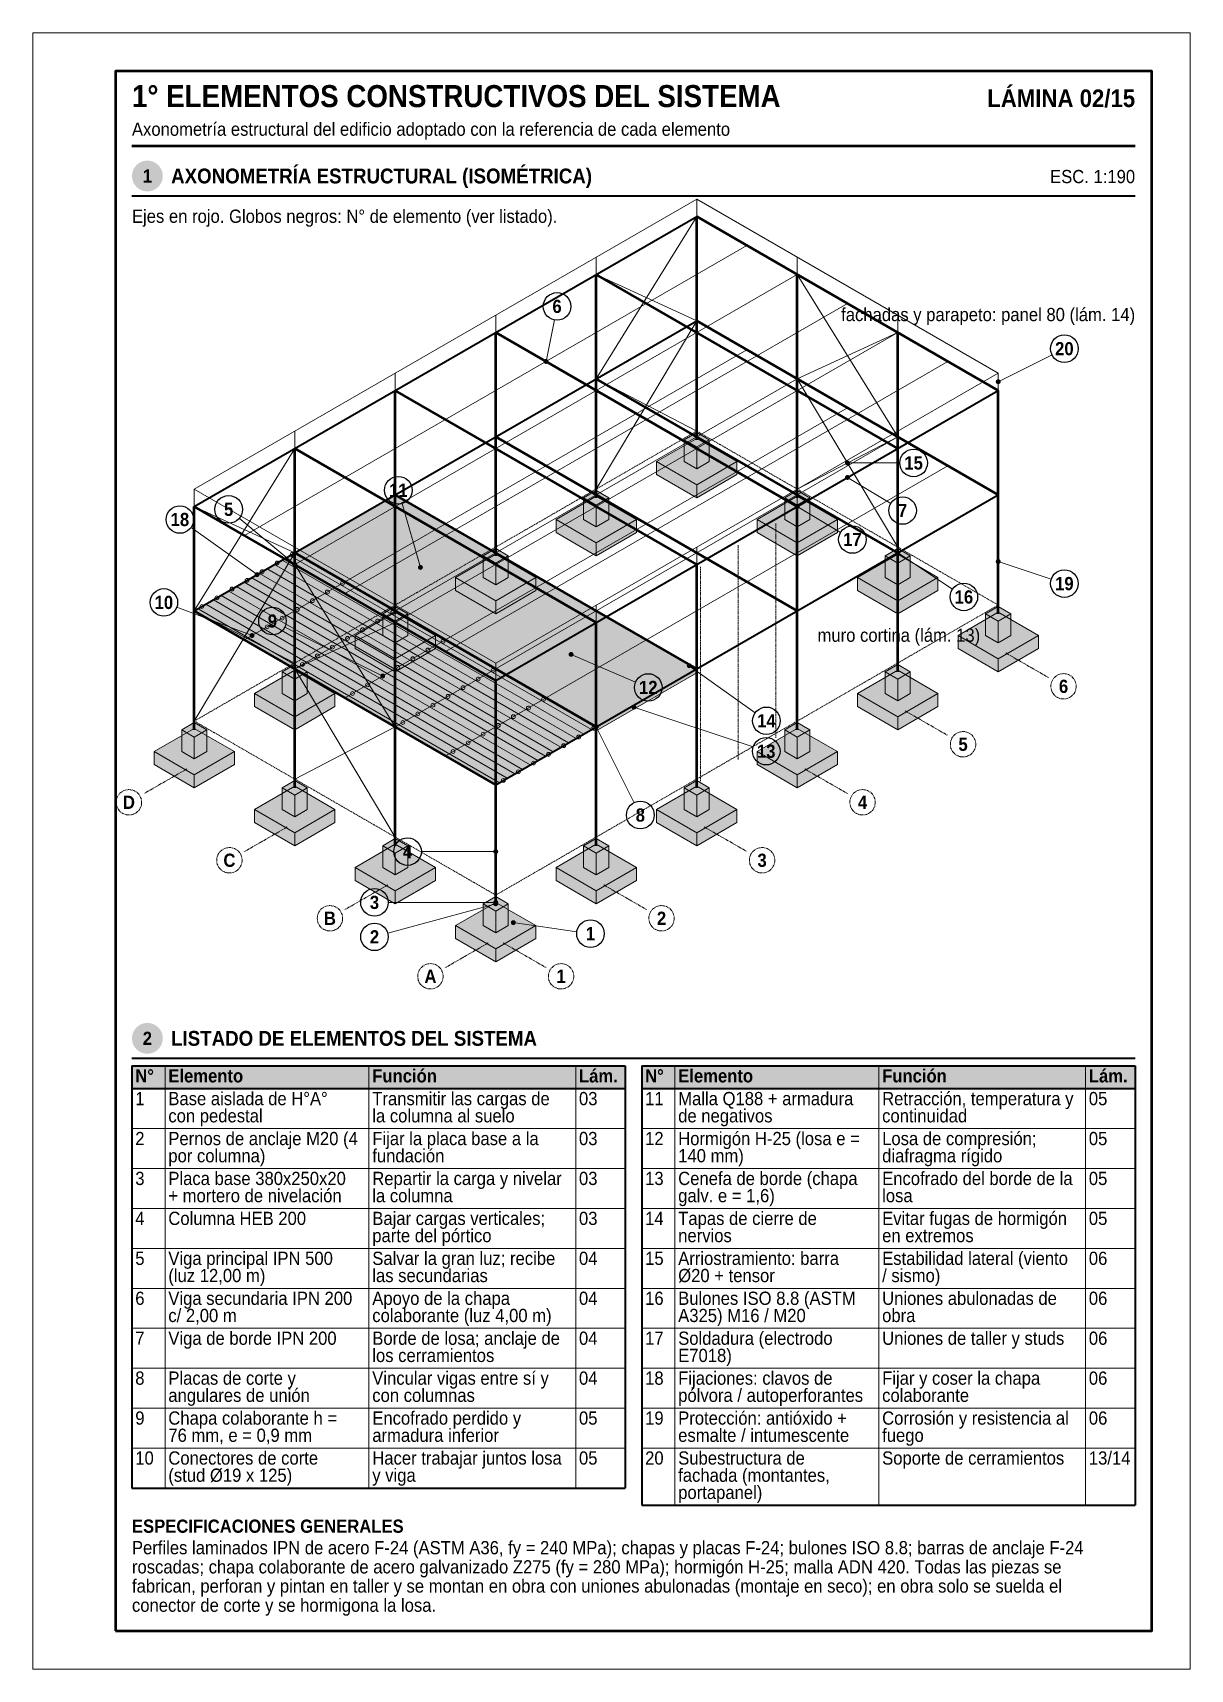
# Model space of a CAD drawing. Header units: millimetres. Extents: x 0 to 210, y 0 to 297.
import ezdxf
from ezdxf.enums import TextEntityAlignment as Align

# ---------------------------------------------------------------- set-up
doc = ezdxf.new("R2010")
doc.units = ezdxf.units.MM
doc.header["$LTSCALE"] = 0.35
doc.linetypes.add('CENTER2', pattern=[2.541, 1.587, -0.318, 0.318, -0.318])
doc.linetypes.add('DASHED2', pattern=[0.762, 0.635, -0.127])
for name, color, linetype in [('0-MARCO', 7, 'Continuous'), ('1-EJES', 1, 'CENTER2'), ('1-OCULTO', 8, 'DASHED2'), ('1-SECCION', 7, 'Continuous'), ('1-VISTA', 7, 'Continuous'), ('2-RAYADO', 8, 'Continuous'), ('3-REFS', 7, 'Continuous'), ('3-TABLAS', 7, 'Continuous'), ('3-TEXTOS', 7, 'Continuous'), ('3-TITULOS', 7, 'Continuous')]:
    doc.layers.add(name, color=color, linetype=linetype)
doc.styles.add('ARIAL', font='arial.ttf')
doc.styles.add('ARIAL-NEGRITA', font='arialbd.ttf')

msp = doc.modelspace()

# ---------------------------------------------------------------- texts
at = {"layer": '1-EJES', "color": 1, "style": 'ARIAL-NEGRITA', "width": 0.9}
for s, p in [('6', (187.01, 178.39)), ('5', (168.78, 167.87)), ('D', (17.45, 157.34)), ('4', (150.55, 157.34)), ('C', (35.68, 146.82)), ('3', (132.32, 146.82)), ('B', (53.92, 136.29)), ('2', (114.08, 136.29)), ('A', (72.15, 125.76)), ('1', (95.85, 125.76))]:
    msp.add_text(s, height=2.4, dxfattribs=at).set_placement(p, align=Align.MIDDLE_CENTER)
at = {"layer": '3-REFS', "style": 'ARIAL-NEGRITA', "width": 0.9}
for s, p in [('6', (95.12, 247.34)), ('20', (187.16, 239.66)), ('15', (159.81, 218.92)), ('11', (66.33, 213.97)), ('5', (35.54, 210.5)), ('7', (157.81, 210.29)), ('18', (26.7, 208.66)), ('17', (148.7, 205.03)), ('19', (187.16, 197.03)), ('10', (23.79, 193.61)), ('16', (168.93, 194.61)), ('9', (43.49, 190.24)), ('12', (111.67, 178.18)), ('14', (133.1, 172.13)), ('13', (133.07, 166.61)), ('8', (110.23, 155.03)), ('4', (68, 148.39)), ('3', (62, 139.18)), ('2', (62, 132.92)), ('1', (101.19, 133.5))]:
    msp.add_text(s, height=2.4, dxfattribs=at).set_placement(p, align=Align.MIDDLE_CENTER)
at = {"layer": '3-TABLAS', "width": 0.9}
for s, style, p in [('N°', 'ARIAL-NEGRITA', (18.6, 106.5)), ('Elemento', 'ARIAL-NEGRITA', (24.6, 106.5)), ('Función', 'ARIAL-NEGRITA', (61.6, 106.5)), ('Lám.', 'ARIAL-NEGRITA', (99.1, 106.5)), ('N°', 'ARIAL-NEGRITA', (111.1, 106.5)), ('Elemento', 'ARIAL-NEGRITA', (117.1, 106.5)), ('Función', 'ARIAL-NEGRITA', (154.1, 106.5)), ('Lám.', 'ARIAL-NEGRITA', (191.6, 106.5)), ('1', 'ARIAL', (18.6, 102.37)), ('Base aislada de H°A°', 'ARIAL', (24.6, 102.37)), ('Transmitir las cargas de', 'ARIAL', (61.6, 102.37)), ('03', 'ARIAL', (99.1, 102.37)), ('11', 'ARIAL', (111.1, 102.37)), ('Malla Q188 + armadura', 'ARIAL', (117.1, 102.37)), ('Retracción, temperatura y', 'ARIAL', (154.1, 102.37)), ('05', 'ARIAL', (191.6, 102.37)), ('con pedestal', 'ARIAL', (24.6, 99.25)), ('la columna al suelo', 'ARIAL', (61.6, 99.25)), ('de negativos', 'ARIAL', (117.1, 99.25)), ('continuidad', 'ARIAL', (154.1, 99.25)), ('2', 'ARIAL', (18.6, 95.12)), ('Pernos de anclaje M20 (4', 'ARIAL', (24.6, 95.12)), ('Fijar la placa base a la', 'ARIAL', (61.6, 95.12)), ('03', 'ARIAL', (99.1, 95.12)), ('12', 'ARIAL', (111.1, 95.12)), ('Hormigón H-25 (losa e =', 'ARIAL', (117.1, 95.12)), ('Losa de compresión;', 'ARIAL', (154.1, 95.12)), ('05', 'ARIAL', (191.6, 95.12)), ('por columna)', 'ARIAL', (24.6, 92)), ('fundación', 'ARIAL', (61.6, 92)), ('140 mm)', 'ARIAL', (117.1, 92)), ('diafragma rígido', 'ARIAL', (154.1, 92)), ('3', 'ARIAL', (18.6, 87.88)), ('Placa base 380x250x20', 'ARIAL', (24.6, 87.88)), ('Repartir la carga y nivelar', 'ARIAL', (61.6, 87.88)), ('03', 'ARIAL', (99.1, 87.88)), ('13', 'ARIAL', (111.1, 87.88)), ('Cenefa de borde (chapa', 'ARIAL', (117.1, 87.88)), ('Encofrado del borde de la', 'ARIAL', (154.1, 87.88)), ('05', 'ARIAL', (191.6, 87.88)), ('+ mortero de nivelación', 'ARIAL', (24.6, 84.76)), ('la columna', 'ARIAL', (61.6, 84.76)), ('galv. e = 1,6)', 'ARIAL', (117.1, 84.76)), ('losa', 'ARIAL', (154.1, 84.76)), ('Evitar fugas de hormigón', 'ARIAL', (154.1, 80.63)), ('4', 'ARIAL', (18.6, 80.63)), ('Columna HEB 200', 'ARIAL', (24.6, 80.63)), ('Bajar cargas verticales;', 'ARIAL', (61.6, 80.63)), ('03', 'ARIAL', (99.1, 80.63)), ('14', 'ARIAL', (111.1, 80.63)), ('Tapas de cierre de', 'ARIAL', (117.1, 80.63)), ('05', 'ARIAL', (191.6, 80.63)), ('parte del pórtico', 'ARIAL', (61.6, 77.51)), ('nervios', 'ARIAL', (117.1, 77.51)), ('en extremos', 'ARIAL', (154.1, 77.51)), ('5', 'ARIAL', (18.6, 73.38)), ('Viga principal IPN 500', 'ARIAL', (24.6, 73.38)), ('Salvar la gran luz; recibe', 'ARIAL', (61.6, 73.38)), ('04', 'ARIAL', (99.1, 73.38)), ('15', 'ARIAL', (111.1, 73.38)), ('Arriostramiento: barra', 'ARIAL', (117.1, 73.38)), ('Estabilidad lateral (viento', 'ARIAL', (154.1, 73.38)), ('06', 'ARIAL', (191.6, 73.38)), ('(luz 12,00 m)', 'ARIAL', (24.6, 70.26)), ('las secundarias', 'ARIAL', (61.6, 70.26)), ('Ø20 + tensor', 'ARIAL', (117.1, 70.26)), ('/ sismo)', 'ARIAL', (154.1, 70.26)), ('6', 'ARIAL', (18.6, 66.13)), ('Viga secundaria IPN 200', 'ARIAL', (24.6, 66.13)), ('Apoyo de la chapa', 'ARIAL', (61.6, 66.13)), ('04', 'ARIAL', (99.1, 66.13)), ('16', 'ARIAL', (111.1, 66.13)), ('Bulones ISO 8.8 (ASTM', 'ARIAL', (117.1, 66.13)), ('Uniones abulonadas de', 'ARIAL', (154.1, 66.13)), ('06', 'ARIAL', (191.6, 66.13)), ('c/ 2,00 m', 'ARIAL', (24.6, 63.01)), ('colaborante (luz 4,00 m)', 'ARIAL', (61.6, 63.01)), ('A325) M16 / M20', 'ARIAL', (117.1, 63.01)), ('obra', 'ARIAL', (154.1, 63.01)), ('7', 'ARIAL', (18.6, 58.88)), ('Viga de borde IPN 200', 'ARIAL', (24.6, 58.88)), ('Borde de losa; anclaje de', 'ARIAL', (61.6, 58.88)), ('04', 'ARIAL', (99.1, 58.88)), ('17', 'ARIAL', (111.1, 58.88)), ('Soldadura (electrodo', 'ARIAL', (117.1, 58.88)), ('Uniones de taller y studs', 'ARIAL', (154.1, 58.88)), ('06', 'ARIAL', (191.6, 58.88)), ('los cerramientos', 'ARIAL', (61.6, 55.76)), ('E7018)', 'ARIAL', (117.1, 55.76)), ('8', 'ARIAL', (18.6, 51.64)), ('Placas de corte y', 'ARIAL', (24.6, 51.64)), ('Vincular vigas entre sí y', 'ARIAL', (61.6, 51.64)), ('04', 'ARIAL', (99.1, 51.64)), ('18', 'ARIAL', (111.1, 51.64)), ('Fijaciones: clavos de', 'ARIAL', (117.1, 51.64)), ('Fijar y coser la chapa', 'ARIAL', (154.1, 51.64)), ('06', 'ARIAL', (191.6, 51.64)), ('angulares de unión', 'ARIAL', (24.6, 48.52)), ('con columnas', 'ARIAL', (61.6, 48.52)), ('pólvora / autoperforantes', 'ARIAL', (117.1, 48.52)), ('colaborante', 'ARIAL', (154.1, 48.52)), ('9', 'ARIAL', (18.6, 44.39)), ('Chapa colaborante h =', 'ARIAL', (24.6, 44.39)), ('Encofrado perdido y', 'ARIAL', (61.6, 44.39)), ('05', 'ARIAL', (99.1, 44.39)), ('19', 'ARIAL', (111.1, 44.39)), ('Protección: antióxido +', 'ARIAL', (117.1, 44.39)), ('Corrosión y resistencia al', 'ARIAL', (154.1, 44.39)), ('06', 'ARIAL', (191.6, 44.39)), ('76 mm, e = 0,9 mm', 'ARIAL', (24.6, 41.27)), ('armadura inferior', 'ARIAL', (61.6, 41.27)), ('esmalte / intumescente', 'ARIAL', (117.1, 41.27)), ('fuego', 'ARIAL', (154.1, 41.27)), ('10', 'ARIAL', (18.6, 37.14)), ('Conectores de corte', 'ARIAL', (24.6, 37.14)), ('Hacer trabajar juntos losa', 'ARIAL', (61.6, 37.14)), ('05', 'ARIAL', (99.1, 37.14)), ('20', 'ARIAL', (111.1, 37.14)), ('Subestructura de', 'ARIAL', (117.1, 37.14)), ('Soporte de cerramientos', 'ARIAL', (154.1, 37.14)), ('13/14', 'ARIAL', (191.6, 37.14)), ('(stud Ø19 x 125)', 'ARIAL', (24.6, 34.02)), ('y viga', 'ARIAL', (61.6, 34.02)), ('fachada (montantes,', 'ARIAL', (117.1, 34.02)), ('portapanel)', 'ARIAL', (117.1, 30.9))]:
    msp.add_text(s, height=2.4, dxfattribs=dict(at, style=style)).set_placement(p)
at = {"layer": '3-TEXTOS', "width": 0.9}
for s, style, p in [('Ejes en rojo. Globos negros: N° de elemento (ver listado).', 'ARIAL', (18, 262.5)), ('muro cortina (lám. 13)', 'ARIAL', (142.38, 186.47)), ('ESPECIFICACIONES GENERALES', 'ARIAL-NEGRITA', (18, 24.77)), ('Perfiles laminados IPN de acero F-24 (ASTM A36, fy = 240 MPa); chapas y placas F-24; bulones ISO 8.8; barras de anclaje F-24', 'ARIAL', (18, 20.87)), ('roscadas; chapa colaborante de acero galvanizado Z275 (fy = 280 MPa); hormigón H-25; malla ADN 420. Todas las piezas se', 'ARIAL', (18, 17.39)), ('fabrican, perforan y pintan en taller y se montan en obra con uniones abulonadas (montaje en seco); en obra solo se suelda el', 'ARIAL', (18, 13.91)), ('conector de corte y se hormigona la losa.', 'ARIAL', (18, 10.43))]:
    msp.add_text(s, height=2.4, dxfattribs=dict(at, style=style)).set_placement(p)
at = {"layer": '3-TEXTOS', "style": 'ARIAL', "width": 0.9}
msp.add_text('fachadas y parapeto: panel 80 (lám. 14)', height=2.4, dxfattribs=at).set_placement((200, 244.66), align=Align.RIGHT)
at = {"layer": '3-TITULOS', "width": 0.9}
for s, height, style, p in [('1° ELEMENTOS CONSTRUCTIVOS DEL SISTEMA', 4, 'ARIAL-NEGRITA', (18, 283.5)), ('Axonometría estructural del edificio adoptado con la referencia de cada elemento', 2.4, 'ARIAL', (18, 278.3))]:
    msp.add_text(s, height=height, dxfattribs=dict(at, style=style)).set_placement(p)
at = {"layer": '3-TITULOS', "style": 'ARIAL-NEGRITA', "width": 0.9}
msp.add_text('LÁMINA 02/15', height=3.2, dxfattribs=at).set_placement((200, 283.5), align=Align.RIGHT)
at = {"layer": '3-TITULOS', "true_color": 0xffffff, "style": 'ARIAL-NEGRITA', "width": 0.9}
for s, p in [('1', (20.8, 271)), ('2', (20.8, 114.5))]:
    msp.add_text(s, height=2.4, dxfattribs=at).set_placement(p, align=Align.MIDDLE_CENTER)
at = {"layer": '3-TITULOS', "style": 'ARIAL-NEGRITA', "width": 0.9}
for s, p in [('AXONOMETRÍA ESTRUCTURAL (ISOMÉTRICA)', (25.1, 271)), ('LISTADO DE ELEMENTOS DEL SISTEMA', (25.1, 114.5))]:
    msp.add_text(s, height=2.7, dxfattribs=at).set_placement(p, align=Align.MIDDLE_LEFT)
at = {"layer": '3-TITULOS', "style": 'ARIAL', "width": 0.9}
msp.add_text('ESC. 1:190', height=2.4, dxfattribs=at).set_placement((200, 270.9), align=Align.MIDDLE_RIGHT)

# ---------------------------------------------------------------- hatches: boundary and pattern name
at = {"layer": '2-RAYADO', "true_color": 0xfafafa}
h = msp.add_hatch(color=8, dxfattribs=at)
h.dxf.hatch_style = 1
h.paths.add_polyline_path([(120.46, 214.97), (127.76, 219.18), (120.46, 223.39), (113.17, 219.18)])
h = msp.add_hatch(color=8, dxfattribs=at)
h.dxf.hatch_style = 1
h.paths.add_polyline_path([(120.46, 221.82), (122.74, 223.13), (120.46, 224.45), (118.19, 223.13)])
at = {"layer": '2-RAYADO', "true_color": 0xc8c8c8}
h = msp.add_hatch(color=8, dxfattribs=at)
h.dxf.hatch_style = 1
h.paths.add_polyline_path([(120.46, 217.87), (118.19, 219.18), (118.19, 223.13), (120.46, 221.82)])
at = {"layer": '2-RAYADO', "true_color": 0xe1e1e1}
h = msp.add_hatch(color=8, dxfattribs=at)
h.dxf.hatch_style = 1
h.paths.add_polyline_path([(120.46, 217.87), (122.74, 219.18), (122.74, 223.13), (120.46, 221.82)])
at = {"layer": '2-RAYADO', "true_color": 0xc8c8c8}
h = msp.add_hatch(color=8, dxfattribs=at)
h.dxf.hatch_style = 1
h.paths.add_polyline_path([(120.46, 212.61), (113.17, 216.82), (113.17, 219.18), (120.46, 214.97)])
at = {"layer": '2-RAYADO', "true_color": 0xe1e1e1}
h = msp.add_hatch(color=8, dxfattribs=at)
h.dxf.hatch_style = 1
h.paths.add_polyline_path([(120.46, 212.61), (127.76, 216.82), (127.76, 219.18), (120.46, 214.97)])
at = {"layer": '2-RAYADO', "true_color": 0xfafafa}
h = msp.add_hatch(color=8, dxfattribs=at)
h.dxf.hatch_style = 1
h.paths.add_polyline_path([(102.23, 211.29), (104.51, 212.61), (102.23, 213.92), (99.95, 212.61)])
h = msp.add_hatch(color=8, dxfattribs=at)
h.dxf.hatch_style = 1
h.paths.add_polyline_path([(138.7, 211.29), (140.98, 212.61), (138.7, 213.92), (136.42, 212.61)])
at = {"layer": '2-RAYADO', "true_color": 0xcdcdcd}
h = msp.add_hatch(color=8, dxfattribs=at)
h.dxf.hatch_style = 1
h.paths.add_polyline_path([(102.23, 171.03), (120.46, 181.55), (65.77, 213.13), (47.54, 202.61)])
at = {"layer": '2-RAYADO', "true_color": 0xfafafa}
h = msp.add_hatch(color=8, dxfattribs=at)
h.dxf.hatch_style = 1
h.paths.add_polyline_path([(102.23, 204.45), (109.52, 208.66), (102.23, 212.87), (94.94, 208.66)])
at = {"layer": '2-RAYADO', "true_color": 0xc8c8c8}
h = msp.add_hatch(color=8, dxfattribs=at)
h.dxf.hatch_style = 1
h.paths.add_polyline_path([(102.23, 207.34), (99.95, 208.66), (99.95, 212.61), (102.23, 211.29)])
at = {"layer": '2-RAYADO', "true_color": 0xe1e1e1}
h = msp.add_hatch(color=8, dxfattribs=at)
h.dxf.hatch_style = 1
h.paths.add_polyline_path([(102.23, 207.34), (104.51, 208.66), (104.51, 212.61), (102.23, 211.29)])
at = {"layer": '2-RAYADO', "true_color": 0xfafafa}
h = msp.add_hatch(color=8, dxfattribs=at)
h.dxf.hatch_style = 1
h.paths.add_polyline_path([(138.7, 204.45), (145.99, 208.66), (138.7, 212.87), (131.4, 208.66)])
at = {"layer": '2-RAYADO', "true_color": 0xc8c8c8}
h = msp.add_hatch(color=8, dxfattribs=at)
h.dxf.hatch_style = 1
h.paths.add_polyline_path([(138.7, 207.34), (136.42, 208.66), (136.42, 212.61), (138.7, 211.29)])
at = {"layer": '2-RAYADO', "true_color": 0xe1e1e1}
h = msp.add_hatch(color=8, dxfattribs=at)
h.dxf.hatch_style = 1
h.paths.add_polyline_path([(138.7, 207.34), (140.98, 208.66), (140.98, 212.61), (138.7, 211.29)])
at = {"layer": '2-RAYADO', "true_color": 0xc8c8c8}
h = msp.add_hatch(color=8, dxfattribs=at)
h.dxf.hatch_style = 1
h.paths.add_polyline_path([(102.23, 202.08), (94.94, 206.29), (94.94, 208.66), (102.23, 204.45)])
at = {"layer": '2-RAYADO', "true_color": 0xe1e1e1}
h = msp.add_hatch(color=8, dxfattribs=at)
h.dxf.hatch_style = 1
h.paths.add_polyline_path([(102.23, 202.08), (109.52, 206.29), (109.52, 208.66), (102.23, 204.45)])
at = {"layer": '2-RAYADO', "true_color": 0xc8c8c8}
h = msp.add_hatch(color=8, dxfattribs=at)
h.dxf.hatch_style = 1
h.paths.add_polyline_path([(138.7, 202.08), (131.4, 206.29), (131.4, 208.66), (138.7, 204.45)])
at = {"layer": '2-RAYADO', "true_color": 0xe1e1e1}
h = msp.add_hatch(color=8, dxfattribs=at)
h.dxf.hatch_style = 1
h.paths.add_polyline_path([(138.7, 202.08), (145.99, 206.29), (145.99, 208.66), (138.7, 204.45)])
at = {"layer": '2-RAYADO', "true_color": 0xf2f2f2}
h = msp.add_hatch(color=8, dxfattribs=at)
h.dxf.hatch_style = 1
h.paths.add_polyline_path([(84, 160.5), (102.23, 171.03), (47.54, 202.61), (29.3, 192.08)])
at = {"layer": '2-RAYADO', "true_color": 0xfafafa}
h = msp.add_hatch(color=8, dxfattribs=at)
h.dxf.hatch_style = 1
h.paths.add_polyline_path([(84, 193.92), (91.29, 198.13), (84, 202.34), (76.71, 198.13)])
h = msp.add_hatch(color=8, dxfattribs=at)
h.dxf.hatch_style = 1
h.paths.add_polyline_path([(84, 200.76), (86.28, 202.08), (84, 203.39), (81.72, 202.08)])
at = {"layer": '2-RAYADO', "true_color": 0xc8c8c8}
h = msp.add_hatch(color=8, dxfattribs=at)
h.dxf.hatch_style = 1
h.paths.add_polyline_path([(84, 196.82), (81.72, 198.13), (81.72, 202.08), (84, 200.76)])
at = {"layer": '2-RAYADO', "true_color": 0xe1e1e1}
h = msp.add_hatch(color=8, dxfattribs=at)
h.dxf.hatch_style = 1
h.paths.add_polyline_path([(84, 196.82), (86.28, 198.13), (86.28, 202.08), (84, 200.76)])
at = {"layer": '2-RAYADO', "true_color": 0xfafafa}
h = msp.add_hatch(color=8, dxfattribs=at)
h.dxf.hatch_style = 1
h.paths.add_polyline_path([(156.93, 193.92), (164.22, 198.13), (156.93, 202.34), (149.64, 198.13)])
h = msp.add_hatch(color=8, dxfattribs=at)
h.dxf.hatch_style = 1
h.paths.add_polyline_path([(156.93, 200.76), (159.21, 202.08), (156.93, 203.39), (154.65, 202.08)])
at = {"layer": '2-RAYADO', "true_color": 0xc8c8c8}
h = msp.add_hatch(color=8, dxfattribs=at)
h.dxf.hatch_style = 1
h.paths.add_polyline_path([(156.93, 196.82), (154.65, 198.13), (154.65, 202.08), (156.93, 200.76)])
at = {"layer": '2-RAYADO', "true_color": 0xe1e1e1}
h = msp.add_hatch(color=8, dxfattribs=at)
h.dxf.hatch_style = 1
h.paths.add_polyline_path([(156.93, 196.82), (159.21, 198.13), (159.21, 202.08), (156.93, 200.76)])
at = {"layer": '2-RAYADO', "true_color": 0xc8c8c8}
h = msp.add_hatch(color=8, dxfattribs=at)
h.dxf.hatch_style = 1
h.paths.add_polyline_path([(84, 191.55), (76.71, 195.76), (76.71, 198.13), (84, 193.92)])
at = {"layer": '2-RAYADO', "true_color": 0xe1e1e1}
h = msp.add_hatch(color=8, dxfattribs=at)
h.dxf.hatch_style = 1
h.paths.add_polyline_path([(84, 191.55), (91.29, 195.76), (91.29, 198.13), (84, 193.92)])
at = {"layer": '2-RAYADO', "true_color": 0xc8c8c8}
h = msp.add_hatch(color=8, dxfattribs=at)
h.dxf.hatch_style = 1
h.paths.add_polyline_path([(156.93, 191.55), (149.64, 195.76), (149.64, 198.13), (156.93, 193.92)])
at = {"layer": '2-RAYADO', "true_color": 0xe1e1e1}
h = msp.add_hatch(color=8, dxfattribs=at)
h.dxf.hatch_style = 1
h.paths.add_polyline_path([(156.93, 191.55), (164.22, 195.76), (164.22, 198.13), (156.93, 193.92)])
at = {"layer": '2-RAYADO', "true_color": 0xfafafa}
h = msp.add_hatch(color=8, dxfattribs=at)
h.dxf.hatch_style = 1
h.paths.add_polyline_path([(65.77, 183.39), (73.06, 187.61), (65.77, 191.82), (58.48, 187.61)])
h = msp.add_hatch(color=8, dxfattribs=at)
h.dxf.hatch_style = 1
h.paths.add_polyline_path([(65.77, 190.24), (68.05, 191.55), (65.77, 192.87), (63.49, 191.55)])
at = {"layer": '2-RAYADO', "true_color": 0xc8c8c8}
h = msp.add_hatch(color=8, dxfattribs=at)
h.dxf.hatch_style = 1
h.paths.add_polyline_path([(65.77, 186.29), (63.49, 187.61), (63.49, 191.55), (65.77, 190.24)])
at = {"layer": '2-RAYADO', "true_color": 0xe1e1e1}
h = msp.add_hatch(color=8, dxfattribs=at)
h.dxf.hatch_style = 1
h.paths.add_polyline_path([(65.77, 186.29), (68.05, 187.61), (68.05, 191.55), (65.77, 190.24)])
at = {"layer": '2-RAYADO', "true_color": 0xfafafa}
h = msp.add_hatch(color=8, dxfattribs=at)
h.dxf.hatch_style = 1
h.paths.add_polyline_path([(175.16, 183.39), (182.45, 187.61), (175.16, 191.82), (167.87, 187.61)])
h = msp.add_hatch(color=8, dxfattribs=at)
h.dxf.hatch_style = 1
h.paths.add_polyline_path([(175.16, 190.24), (177.44, 191.55), (175.16, 192.87), (172.88, 191.55)])
at = {"layer": '2-RAYADO', "true_color": 0xc8c8c8}
h = msp.add_hatch(color=8, dxfattribs=at)
h.dxf.hatch_style = 1
h.paths.add_polyline_path([(175.16, 186.29), (172.88, 187.61), (172.88, 191.55), (175.16, 190.24)])
at = {"layer": '2-RAYADO', "true_color": 0xe1e1e1}
h = msp.add_hatch(color=8, dxfattribs=at)
h.dxf.hatch_style = 1
h.paths.add_polyline_path([(175.16, 186.29), (177.44, 187.61), (177.44, 191.55), (175.16, 190.24)])
at = {"layer": '2-RAYADO', "true_color": 0xc8c8c8}
h = msp.add_hatch(color=8, dxfattribs=at)
h.dxf.hatch_style = 1
h.paths.add_polyline_path([(65.77, 181.03), (58.48, 185.24), (58.48, 187.61), (65.77, 183.39)])
at = {"layer": '2-RAYADO', "true_color": 0xe1e1e1}
h = msp.add_hatch(color=8, dxfattribs=at)
h.dxf.hatch_style = 1
h.paths.add_polyline_path([(65.77, 181.03), (73.06, 185.24), (73.06, 187.61), (65.77, 183.39)])
at = {"layer": '2-RAYADO', "true_color": 0xc8c8c8}
h = msp.add_hatch(color=8, dxfattribs=at)
h.dxf.hatch_style = 1
h.paths.add_polyline_path([(175.16, 181.03), (167.87, 185.24), (167.87, 187.61), (175.16, 183.39)])
at = {"layer": '2-RAYADO', "true_color": 0xe1e1e1}
h = msp.add_hatch(color=8, dxfattribs=at)
h.dxf.hatch_style = 1
h.paths.add_polyline_path([(175.16, 181.03), (182.45, 185.24), (182.45, 187.61), (175.16, 183.39)])
at = {"layer": '2-RAYADO', "true_color": 0xfafafa}
h = msp.add_hatch(color=8, dxfattribs=at)
h.dxf.hatch_style = 1
h.paths.add_polyline_path([(47.54, 172.87), (54.83, 177.08), (47.54, 181.29), (40.24, 177.08)])
h = msp.add_hatch(color=8, dxfattribs=at)
h.dxf.hatch_style = 1
h.paths.add_polyline_path([(47.54, 179.71), (49.81, 181.03), (47.54, 182.34), (45.26, 181.03)])
at = {"layer": '2-RAYADO', "true_color": 0x969696}
h = msp.add_hatch(color=8, dxfattribs=at)
h.dxf.hatch_style = 1
h.paths.add_polyline_path([(102.23, 170.29), (120.46, 180.82), (120.46, 181.55), (102.23, 171.03)])
at = {"layer": '2-RAYADO', "true_color": 0xfafafa}
h = msp.add_hatch(color=8, dxfattribs=at)
h.dxf.hatch_style = 1
h.paths.add_polyline_path([(156.93, 172.87), (164.22, 177.08), (156.93, 181.29), (149.64, 177.08)])
h = msp.add_hatch(color=8, dxfattribs=at)
h.dxf.hatch_style = 1
h.paths.add_polyline_path([(156.93, 179.71), (159.21, 181.03), (156.93, 182.34), (154.65, 181.03)])
at = {"layer": '2-RAYADO', "true_color": 0xc8c8c8}
h = msp.add_hatch(color=8, dxfattribs=at)
h.dxf.hatch_style = 1
h.paths.add_polyline_path([(47.54, 175.76), (45.26, 177.08), (45.26, 181.03), (47.54, 179.71)])
at = {"layer": '2-RAYADO', "true_color": 0xe1e1e1}
h = msp.add_hatch(color=8, dxfattribs=at)
h.dxf.hatch_style = 1
h.paths.add_polyline_path([(47.54, 175.76), (49.81, 177.08), (49.81, 181.03), (47.54, 179.71)])
at = {"layer": '2-RAYADO', "true_color": 0xc8c8c8}
h = msp.add_hatch(color=8, dxfattribs=at)
h.dxf.hatch_style = 1
h.paths.add_polyline_path([(156.93, 175.76), (154.65, 177.08), (154.65, 181.03), (156.93, 179.71)])
at = {"layer": '2-RAYADO', "true_color": 0xe1e1e1}
h = msp.add_hatch(color=8, dxfattribs=at)
h.dxf.hatch_style = 1
h.paths.add_polyline_path([(156.93, 175.76), (159.21, 177.08), (159.21, 181.03), (156.93, 179.71)])
at = {"layer": '2-RAYADO', "true_color": 0xc8c8c8}
h = msp.add_hatch(color=8, dxfattribs=at)
h.dxf.hatch_style = 1
h.paths.add_polyline_path([(47.54, 170.5), (40.24, 174.71), (40.24, 177.08), (47.54, 172.87)])
at = {"layer": '2-RAYADO', "true_color": 0xe1e1e1}
h = msp.add_hatch(color=8, dxfattribs=at)
h.dxf.hatch_style = 1
h.paths.add_polyline_path([(47.54, 170.5), (54.83, 174.71), (54.83, 177.08), (47.54, 172.87)])
at = {"layer": '2-RAYADO', "true_color": 0xc8c8c8}
h = msp.add_hatch(color=8, dxfattribs=at)
h.dxf.hatch_style = 1
h.paths.add_polyline_path([(156.93, 170.5), (149.64, 174.71), (149.64, 177.08), (156.93, 172.87)])
at = {"layer": '2-RAYADO', "true_color": 0xe1e1e1}
h = msp.add_hatch(color=8, dxfattribs=at)
h.dxf.hatch_style = 1
h.paths.add_polyline_path([(156.93, 170.5), (164.22, 174.71), (164.22, 177.08), (156.93, 172.87)])
at = {"layer": '2-RAYADO', "true_color": 0xfafafa}
h = msp.add_hatch(color=8, dxfattribs=at)
h.dxf.hatch_style = 1
h.paths.add_polyline_path([(29.3, 162.34), (36.6, 166.55), (29.3, 170.76), (22.01, 166.55)])
h = msp.add_hatch(color=8, dxfattribs=at)
h.dxf.hatch_style = 1
h.paths.add_polyline_path([(29.3, 169.18), (31.58, 170.5), (29.3, 171.82), (27.02, 170.5)])
at = {"layer": '2-RAYADO', "true_color": 0xc8c8c8}
h = msp.add_hatch(color=8, dxfattribs=at)
h.dxf.hatch_style = 1
h.paths.add_polyline_path([(29.3, 165.24), (27.02, 166.55), (27.02, 170.5), (29.3, 169.18)])
at = {"layer": '2-RAYADO', "true_color": 0xe1e1e1}
h = msp.add_hatch(color=8, dxfattribs=at)
h.dxf.hatch_style = 1
h.paths.add_polyline_path([(29.3, 165.24), (31.58, 166.55), (31.58, 170.5), (29.3, 169.18)])
at = {"layer": '2-RAYADO', "true_color": 0xfafafa}
h = msp.add_hatch(color=8, dxfattribs=at)
h.dxf.hatch_style = 1
h.paths.add_polyline_path([(138.7, 162.34), (145.99, 166.55), (138.7, 170.76), (131.4, 166.55)])
h = msp.add_hatch(color=8, dxfattribs=at)
h.dxf.hatch_style = 1
h.paths.add_polyline_path([(138.7, 169.18), (140.98, 170.5), (138.7, 171.82), (136.42, 170.5)])
at = {"layer": '2-RAYADO', "true_color": 0xc8c8c8}
h = msp.add_hatch(color=8, dxfattribs=at)
h.dxf.hatch_style = 1
h.paths.add_polyline_path([(138.7, 165.24), (136.42, 166.55), (136.42, 170.5), (138.7, 169.18)])
at = {"layer": '2-RAYADO', "true_color": 0xe1e1e1}
h = msp.add_hatch(color=8, dxfattribs=at)
h.dxf.hatch_style = 1
h.paths.add_polyline_path([(138.7, 165.24), (140.98, 166.55), (140.98, 170.5), (138.7, 169.18)])
at = {"layer": '2-RAYADO', "true_color": 0xc8c8c8}
h = msp.add_hatch(color=8, dxfattribs=at)
h.dxf.hatch_style = 1
h.paths.add_polyline_path([(29.3, 159.97), (22.01, 164.18), (22.01, 166.55), (29.3, 162.34)])
at = {"layer": '2-RAYADO', "true_color": 0xe1e1e1}
h = msp.add_hatch(color=8, dxfattribs=at)
h.dxf.hatch_style = 1
h.paths.add_polyline_path([(29.3, 159.97), (36.6, 164.18), (36.6, 166.55), (29.3, 162.34)])
at = {"layer": '2-RAYADO', "true_color": 0xc8c8c8}
h = msp.add_hatch(color=8, dxfattribs=at)
h.dxf.hatch_style = 1
h.paths.add_polyline_path([(138.7, 159.97), (131.4, 164.18), (131.4, 166.55), (138.7, 162.34)])
at = {"layer": '2-RAYADO', "true_color": 0xe1e1e1}
h = msp.add_hatch(color=8, dxfattribs=at)
h.dxf.hatch_style = 1
h.paths.add_polyline_path([(138.7, 159.97), (145.99, 164.18), (145.99, 166.55), (138.7, 162.34)])
at = {"layer": '2-RAYADO', "true_color": 0xfafafa}
h = msp.add_hatch(color=8, dxfattribs=at)
h.dxf.hatch_style = 1
h.paths.add_polyline_path([(47.54, 158.66), (49.81, 159.97), (47.54, 161.29), (45.26, 159.97)])
h = msp.add_hatch(color=8, dxfattribs=at)
h.dxf.hatch_style = 1
h.paths.add_polyline_path([(120.46, 158.66), (122.74, 159.97), (120.46, 161.29), (118.19, 159.97)])
h = msp.add_hatch(color=8, dxfattribs=at)
h.dxf.hatch_style = 1
h.paths.add_polyline_path([(47.54, 151.82), (54.83, 156.03), (47.54, 160.24), (40.24, 156.03)])
at = {"layer": '2-RAYADO', "true_color": 0xc8c8c8}
h = msp.add_hatch(color=8, dxfattribs=at)
h.dxf.hatch_style = 1
h.paths.add_polyline_path([(47.54, 154.71), (45.26, 156.03), (45.26, 159.97), (47.54, 158.66)])
at = {"layer": '2-RAYADO', "true_color": 0xe1e1e1}
h = msp.add_hatch(color=8, dxfattribs=at)
h.dxf.hatch_style = 1
h.paths.add_polyline_path([(47.54, 154.71), (49.81, 156.03), (49.81, 159.97), (47.54, 158.66)])
at = {"layer": '2-RAYADO', "true_color": 0xfafafa}
h = msp.add_hatch(color=8, dxfattribs=at)
h.dxf.hatch_style = 1
h.paths.add_polyline_path([(120.46, 151.82), (127.76, 156.03), (120.46, 160.24), (113.17, 156.03)])
at = {"layer": '2-RAYADO', "true_color": 0xc8c8c8}
h = msp.add_hatch(color=8, dxfattribs=at)
h.dxf.hatch_style = 1
h.paths.add_polyline_path([(120.46, 154.71), (118.19, 156.03), (118.19, 159.97), (120.46, 158.66)])
at = {"layer": '2-RAYADO', "true_color": 0xe1e1e1}
h = msp.add_hatch(color=8, dxfattribs=at)
h.dxf.hatch_style = 1
h.paths.add_polyline_path([(120.46, 154.71), (122.74, 156.03), (122.74, 159.97), (120.46, 158.66)])
at = {"layer": '2-RAYADO', "true_color": 0xc8c8c8}
h = msp.add_hatch(color=8, dxfattribs=at)
h.dxf.hatch_style = 1
h.paths.add_polyline_path([(47.54, 149.45), (40.24, 153.66), (40.24, 156.03), (47.54, 151.82)])
at = {"layer": '2-RAYADO', "true_color": 0xe1e1e1}
h = msp.add_hatch(color=8, dxfattribs=at)
h.dxf.hatch_style = 1
h.paths.add_polyline_path([(47.54, 149.45), (54.83, 153.66), (54.83, 156.03), (47.54, 151.82)])
at = {"layer": '2-RAYADO', "true_color": 0xc8c8c8}
h = msp.add_hatch(color=8, dxfattribs=at)
h.dxf.hatch_style = 1
h.paths.add_polyline_path([(120.46, 149.45), (113.17, 153.66), (113.17, 156.03), (120.46, 151.82)])
at = {"layer": '2-RAYADO', "true_color": 0xe1e1e1}
h = msp.add_hatch(color=8, dxfattribs=at)
h.dxf.hatch_style = 1
h.paths.add_polyline_path([(120.46, 149.45), (127.76, 153.66), (127.76, 156.03), (120.46, 151.82)])
at = {"layer": '2-RAYADO', "true_color": 0xfafafa}
h = msp.add_hatch(color=8, dxfattribs=at)
h.dxf.hatch_style = 1
h.paths.add_polyline_path([(65.77, 141.29), (73.06, 145.5), (65.77, 149.71), (58.48, 145.5)])
h = msp.add_hatch(color=8, dxfattribs=at)
h.dxf.hatch_style = 1
h.paths.add_polyline_path([(65.77, 148.13), (68.05, 149.45), (65.77, 150.76), (63.49, 149.45)])
at = {"layer": '2-RAYADO', "true_color": 0xc8c8c8}
h = msp.add_hatch(color=8, dxfattribs=at)
h.dxf.hatch_style = 1
h.paths.add_polyline_path([(65.77, 144.18), (63.49, 145.5), (63.49, 149.45), (65.77, 148.13)])
at = {"layer": '2-RAYADO', "true_color": 0xe1e1e1}
h = msp.add_hatch(color=8, dxfattribs=at)
h.dxf.hatch_style = 1
h.paths.add_polyline_path([(65.77, 144.18), (68.05, 145.5), (68.05, 149.45), (65.77, 148.13)])
at = {"layer": '2-RAYADO', "true_color": 0xfafafa}
h = msp.add_hatch(color=8, dxfattribs=at)
h.dxf.hatch_style = 1
h.paths.add_polyline_path([(102.23, 141.29), (109.52, 145.5), (102.23, 149.71), (94.94, 145.5)])
h = msp.add_hatch(color=8, dxfattribs=at)
h.dxf.hatch_style = 1
h.paths.add_polyline_path([(102.23, 148.13), (104.51, 149.45), (102.23, 150.76), (99.95, 149.45)])
at = {"layer": '2-RAYADO', "true_color": 0xc8c8c8}
h = msp.add_hatch(color=8, dxfattribs=at)
h.dxf.hatch_style = 1
h.paths.add_polyline_path([(102.23, 144.18), (99.95, 145.5), (99.95, 149.45), (102.23, 148.13)])
at = {"layer": '2-RAYADO', "true_color": 0xe1e1e1}
h = msp.add_hatch(color=8, dxfattribs=at)
h.dxf.hatch_style = 1
h.paths.add_polyline_path([(102.23, 144.18), (104.51, 145.5), (104.51, 149.45), (102.23, 148.13)])
at = {"layer": '2-RAYADO', "true_color": 0xc8c8c8}
h = msp.add_hatch(color=8, dxfattribs=at)
h.dxf.hatch_style = 1
h.paths.add_polyline_path([(65.77, 138.92), (58.48, 143.13), (58.48, 145.5), (65.77, 141.29)])
at = {"layer": '2-RAYADO', "true_color": 0xe1e1e1}
h = msp.add_hatch(color=8, dxfattribs=at)
h.dxf.hatch_style = 1
h.paths.add_polyline_path([(65.77, 138.92), (73.06, 143.13), (73.06, 145.5), (65.77, 141.29)])
at = {"layer": '2-RAYADO', "true_color": 0xc8c8c8}
h = msp.add_hatch(color=8, dxfattribs=at)
h.dxf.hatch_style = 1
h.paths.add_polyline_path([(102.23, 138.92), (94.94, 143.13), (94.94, 145.5), (102.23, 141.29)])
at = {"layer": '2-RAYADO', "true_color": 0xe1e1e1}
h = msp.add_hatch(color=8, dxfattribs=at)
h.dxf.hatch_style = 1
h.paths.add_polyline_path([(102.23, 138.92), (109.52, 143.13), (109.52, 145.5), (102.23, 141.29)])
at = {"layer": '2-RAYADO', "true_color": 0xfafafa}
h = msp.add_hatch(color=8, dxfattribs=at)
h.dxf.hatch_style = 1
h.paths.add_polyline_path([(84, 137.61), (86.28, 138.92), (84, 140.24), (81.72, 138.92)])
h = msp.add_hatch(color=8, dxfattribs=at)
h.dxf.hatch_style = 1
h.paths.add_polyline_path([(84, 130.76), (91.29, 134.97), (84, 139.18), (76.71, 134.97)])
at = {"layer": '2-RAYADO', "true_color": 0xc8c8c8}
h = msp.add_hatch(color=8, dxfattribs=at)
h.dxf.hatch_style = 1
h.paths.add_polyline_path([(84, 133.66), (81.72, 134.97), (81.72, 138.92), (84, 137.61)])
at = {"layer": '2-RAYADO', "true_color": 0xe1e1e1}
h = msp.add_hatch(color=8, dxfattribs=at)
h.dxf.hatch_style = 1
h.paths.add_polyline_path([(84, 133.66), (86.28, 134.97), (86.28, 138.92), (84, 137.61)])
at = {"layer": '2-RAYADO', "true_color": 0xc8c8c8}
h = msp.add_hatch(color=8, dxfattribs=at)
h.dxf.hatch_style = 1
h.paths.add_polyline_path([(84, 128.39), (76.71, 132.61), (76.71, 134.97), (84, 130.76)])
at = {"layer": '2-RAYADO', "true_color": 0xe1e1e1}
h = msp.add_hatch(color=8, dxfattribs=at)
h.dxf.hatch_style = 1
h.paths.add_polyline_path([(84, 128.39), (91.29, 132.61), (91.29, 134.97), (84, 130.76)])
at = {"layer": '3-REFS'}
h = msp.add_hatch(color=7, dxfattribs=at)
h.dxf.hatch_style = 1
edge = h.paths.add_edge_path()
edge.add_arc((93.12, 237.34), 0.45, 0, 360)
h = msp.add_hatch(color=7, dxfattribs=at)
h.dxf.hatch_style = 1
edge = h.paths.add_edge_path()
edge.add_arc((175.16, 233.66), 0.45, 0, 360)
h = msp.add_hatch(color=7, dxfattribs=at)
h.dxf.hatch_style = 1
edge = h.paths.add_edge_path()
edge.add_arc((147.81, 218.92), 0.45, 0, 360)
h = msp.add_hatch(color=7, dxfattribs=at)
h.dxf.hatch_style = 1
edge = h.paths.add_edge_path()
edge.add_arc((147.81, 216.29), 0.45, 0, 360)
h = msp.add_hatch(color=7, dxfattribs=at)
h.dxf.hatch_style = 1
edge = h.paths.add_edge_path()
edge.add_arc((138.7, 211.03), 0.45, 0, 360)
h = msp.add_hatch(color=7, dxfattribs=at)
h.dxf.hatch_style = 1
edge = h.paths.add_edge_path()
edge.add_arc((156.93, 202.61), 0.45, 0, 360)
h = msp.add_hatch(color=7, dxfattribs=at)
h.dxf.hatch_style = 1
edge = h.paths.add_edge_path()
edge.add_arc((40.7, 198.66), 0.45, 0, 360)
h = msp.add_hatch(color=7, dxfattribs=at)
h.dxf.hatch_style = 1
edge = h.paths.add_edge_path()
edge.add_arc((47.54, 200.5), 0.45, 0, 360)
h = msp.add_hatch(color=7, dxfattribs=at)
h.dxf.hatch_style = 1
edge = h.paths.add_edge_path()
edge.add_arc((70.33, 199.97), 0.45, 0, 360)
h = msp.add_hatch(color=7, dxfattribs=at)
h.dxf.hatch_style = 1
edge = h.paths.add_edge_path()
edge.add_arc((175.16, 201.03), 0.45, 0, 360)
h = msp.add_hatch(color=7, dxfattribs=at)
h.dxf.hatch_style = 1
edge = h.paths.add_edge_path()
edge.add_arc((39.79, 187.61), 0.45, 0, 360)
h = msp.add_hatch(color=7, dxfattribs=at)
h.dxf.hatch_style = 1
edge = h.paths.add_edge_path()
edge.add_arc((97.67, 184.18), 0.45, 0, 360)
h = msp.add_hatch(color=7, dxfattribs=at)
h.dxf.hatch_style = 1
edge = h.paths.add_edge_path()
edge.add_arc((119.1, 182.13), 0.45, 0, 360)
h = msp.add_hatch(color=7, dxfattribs=at)
h.dxf.hatch_style = 1
edge = h.paths.add_edge_path()
edge.add_arc((63.49, 180.24), 0.45, 0, 360)
h = msp.add_hatch(color=7, dxfattribs=at)
h.dxf.hatch_style = 1
edge = h.paths.add_edge_path()
edge.add_arc((109.07, 174.61), 0.45, 0, 360)
h = msp.add_hatch(color=7, dxfattribs=at)
h.dxf.hatch_style = 1
edge = h.paths.add_edge_path()
edge.add_arc((102.23, 171.03), 0.45, 0, 360)
h = msp.add_hatch(color=7, dxfattribs=at)
h.dxf.hatch_style = 1
edge = h.paths.add_edge_path()
edge.add_arc((84, 148.39), 0.45, 0, 360)
h = msp.add_hatch(color=7, dxfattribs=at)
h.dxf.hatch_style = 1
edge = h.paths.add_edge_path()
edge.add_arc((84, 139.18), 0.45, 0, 360)
h = msp.add_hatch(color=7, dxfattribs=at)
h.dxf.hatch_style = 1
edge = h.paths.add_edge_path()
edge.add_arc((84, 138.92), 0.45, 0, 360)
h = msp.add_hatch(color=7, dxfattribs=at)
h.dxf.hatch_style = 1
edge = h.paths.add_edge_path()
edge.add_arc((87.19, 135.5), 0.45, 0, 360)
at = {"layer": '3-TABLAS', "true_color": 0xe6e6e6}
h = msp.add_hatch(color=8, dxfattribs=at)
h.dxf.hatch_style = 1
h.paths.add_polyline_path([(18, 109.5), (107.5, 109.5), (107.5, 105.37), (18, 105.37)])
h = msp.add_hatch(color=8, dxfattribs=at)
h.dxf.hatch_style = 1
h.paths.add_polyline_path([(110.5, 109.5), (200, 109.5), (200, 105.37), (110.5, 105.37)])
at = {"layer": '3-TITULOS'}
h = msp.add_hatch(color=7, dxfattribs=at)
h.dxf.hatch_style = 1
edge = h.paths.add_edge_path()
edge.add_arc((20.8, 271), 2.8, 0, 360)
h = msp.add_hatch(color=7, dxfattribs=at)
h.dxf.hatch_style = 1
edge = h.paths.add_edge_path()
edge.add_arc((20.8, 114.5), 2.8, 0, 360)

# ---------------------------------------------------------------- linework, layer by layer
at = {"layer": '0-MARCO', "color": 9, "lineweight": 0}
msp.add_lwpolyline([(0, 0), (210, 0), (210, 297), (0, 297)], close=True, dxfattribs=at)
at = {"layer": '0-MARCO', "lineweight": 50}
msp.add_lwpolyline([(15, 7), (203, 7), (203, 290), (15, 290)], close=True, dxfattribs=at)
at = {"layer": '1-EJES', "lineweight": 9}
for points in [[(176.53, 184.45), (184.28, 179.97)], [(158.3, 173.92), (166.04, 169.45)], [(27.94, 163.39), (20.19, 158.92)], [(140.06, 163.39), (147.81, 158.92)], [(46.17, 152.87), (38.42, 148.39)], [(121.83, 152.87), (129.58, 148.39)], [(64.4, 142.34), (56.65, 137.87)], [(103.6, 142.34), (111.35, 137.87)], [(82.63, 131.82), (74.88, 127.34)], [(85.37, 131.82), (93.12, 127.34)]]:
    msp.add_lwpolyline(points, dxfattribs=at)
at = {"layer": '1-EJES', "color": 1, "lineweight": 18}
for centre in [(187.01, 178.39), (168.78, 167.87), (17.45, 157.34), (150.55, 157.34), (35.68, 146.82), (132.32, 146.82), (53.92, 136.29), (114.08, 136.29), (72.15, 125.76), (95.85, 125.76)]:
    msp.add_circle(centre, 2.3, dxfattribs=at)
at = {"layer": '1-OCULTO', "lineweight": 13}
msp.add_lwpolyline([(84, 140.5), (175.16, 193.13), (120.46, 224.71), (29.3, 172.08)], close=True, dxfattribs=at)
at = {"layer": '1-OCULTO', "lineweight": 9}
for points in [[(134.82, 169.05), (134.82, 208)], [(127.98, 165.11), (127.98, 204.05)], [(121.15, 161.16), (121.15, 200.11)]]:
    msp.add_lwpolyline(points, dxfattribs=at)
at = {"layer": '1-SECCION', "lineweight": 50}
for points in [[(120.46, 223.13), (120.46, 263.66)], [(175.16, 232.08), (120.46, 263.66)], [(102.23, 212.61), (102.23, 253.13)], [(156.93, 221.55), (102.23, 253.13)], [(138.7, 212.61), (138.7, 253.13)], [(175.16, 213.13), (120.46, 244.71)], [(84, 202.08), (84, 242.61)], [(138.7, 211.03), (84, 242.61)], [(156.93, 202.08), (156.93, 242.61)], [(65.77, 191.55), (65.77, 232.08)], [(120.46, 200.5), (65.77, 232.08)], [(156.93, 202.61), (102.23, 234.18)], [(175.16, 191.55), (175.16, 232.08)], [(138.7, 192.08), (84, 223.66)], [(47.54, 181.03), (47.54, 221.55)], [(102.23, 189.97), (47.54, 221.55)], [(156.93, 181.03), (156.93, 221.55)], [(29.3, 170.5), (29.3, 211.03)], [(84, 179.45), (29.3, 211.03)], [(120.46, 181.55), (65.77, 213.13)], [(138.7, 170.5), (138.7, 211.03)], [(102.23, 171.03), (47.54, 202.61)], [(47.54, 159.97), (47.54, 200.5)], [(120.46, 159.97), (120.46, 200.5)], [(84, 160.5), (29.3, 192.08)], [(65.77, 149.45), (65.77, 189.97)], [(102.23, 149.45), (102.23, 189.97)], [(84, 138.92), (84, 179.45)]]:
    msp.add_lwpolyline(points, dxfattribs=at)
at = {"layer": '1-VISTA', "lineweight": 13}
for points in [[(84, 182.61), (175.16, 235.24), (120.46, 266.82), (29.3, 214.18)], [(120.46, 214.97), (127.76, 219.18), (120.46, 223.39), (113.17, 219.18)], [(120.46, 221.82), (122.74, 223.13), (120.46, 224.45), (118.19, 223.13)], [(120.46, 217.87), (118.19, 219.18), (118.19, 223.13), (120.46, 221.82)], [(120.46, 217.87), (122.74, 219.18), (122.74, 223.13), (120.46, 221.82)], [(120.46, 212.61), (113.17, 216.82), (113.17, 219.18), (120.46, 214.97)], [(120.46, 212.61), (127.76, 216.82), (127.76, 219.18), (120.46, 214.97)], [(102.23, 211.29), (104.51, 212.61), (102.23, 213.92), (99.95, 212.61)], [(138.7, 211.29), (140.98, 212.61), (138.7, 213.92), (136.42, 212.61)], [(102.23, 171.03), (120.46, 181.55), (65.77, 213.13), (47.54, 202.61)], [(102.23, 204.45), (109.52, 208.66), (102.23, 212.87), (94.94, 208.66)], [(102.23, 207.34), (99.95, 208.66), (99.95, 212.61), (102.23, 211.29)], [(102.23, 207.34), (104.51, 208.66), (104.51, 212.61), (102.23, 211.29)], [(138.7, 204.45), (145.99, 208.66), (138.7, 212.87), (131.4, 208.66)], [(138.7, 207.34), (136.42, 208.66), (136.42, 212.61), (138.7, 211.29)], [(138.7, 207.34), (140.98, 208.66), (140.98, 212.61), (138.7, 211.29)], [(102.23, 202.08), (94.94, 206.29), (94.94, 208.66), (102.23, 204.45)], [(102.23, 202.08), (109.52, 206.29), (109.52, 208.66), (102.23, 204.45)], [(138.7, 202.08), (131.4, 206.29), (131.4, 208.66), (138.7, 204.45)], [(138.7, 202.08), (145.99, 206.29), (145.99, 208.66), (138.7, 204.45)], [(84, 160.5), (102.23, 171.03), (47.54, 202.61), (29.3, 192.08)], [(84, 193.92), (91.29, 198.13), (84, 202.34), (76.71, 198.13)], [(84, 200.76), (86.28, 202.08), (84, 203.39), (81.72, 202.08)], [(84, 196.82), (81.72, 198.13), (81.72, 202.08), (84, 200.76)], [(84, 196.82), (86.28, 198.13), (86.28, 202.08), (84, 200.76)], [(156.93, 193.92), (164.22, 198.13), (156.93, 202.34), (149.64, 198.13)], [(156.93, 200.76), (159.21, 202.08), (156.93, 203.39), (154.65, 202.08)], [(156.93, 196.82), (154.65, 198.13), (154.65, 202.08), (156.93, 200.76)], [(156.93, 196.82), (159.21, 198.13), (159.21, 202.08), (156.93, 200.76)], [(84, 191.55), (76.71, 195.76), (76.71, 198.13), (84, 193.92)], [(84, 191.55), (91.29, 195.76), (91.29, 198.13), (84, 193.92)], [(156.93, 191.55), (149.64, 195.76), (149.64, 198.13), (156.93, 193.92)], [(156.93, 191.55), (164.22, 195.76), (164.22, 198.13), (156.93, 193.92)], [(65.77, 183.39), (73.06, 187.61), (65.77, 191.82), (58.48, 187.61)], [(65.77, 190.24), (68.05, 191.55), (65.77, 192.87), (63.49, 191.55)], [(65.77, 186.29), (63.49, 187.61), (63.49, 191.55), (65.77, 190.24)], [(65.77, 186.29), (68.05, 187.61), (68.05, 191.55), (65.77, 190.24)], [(175.16, 183.39), (182.45, 187.61), (175.16, 191.82), (167.87, 187.61)], [(175.16, 190.24), (177.44, 191.55), (175.16, 192.87), (172.88, 191.55)], [(175.16, 186.29), (172.88, 187.61), (172.88, 191.55), (175.16, 190.24)], [(175.16, 186.29), (177.44, 187.61), (177.44, 191.55), (175.16, 190.24)], [(65.77, 181.03), (58.48, 185.24), (58.48, 187.61), (65.77, 183.39)], [(65.77, 181.03), (73.06, 185.24), (73.06, 187.61), (65.77, 183.39)], [(175.16, 181.03), (167.87, 185.24), (167.87, 187.61), (175.16, 183.39)], [(175.16, 181.03), (182.45, 185.24), (182.45, 187.61), (175.16, 183.39)], [(47.54, 172.87), (54.83, 177.08), (47.54, 181.29), (40.24, 177.08)], [(47.54, 179.71), (49.81, 181.03), (47.54, 182.34), (45.26, 181.03)], [(102.23, 170.29), (120.46, 180.82), (120.46, 181.55), (102.23, 171.03)], [(156.93, 172.87), (164.22, 177.08), (156.93, 181.29), (149.64, 177.08)], [(156.93, 179.71), (159.21, 181.03), (156.93, 182.34), (154.65, 181.03)], [(47.54, 175.76), (45.26, 177.08), (45.26, 181.03), (47.54, 179.71)], [(47.54, 175.76), (49.81, 177.08), (49.81, 181.03), (47.54, 179.71)], [(156.93, 175.76), (154.65, 177.08), (154.65, 181.03), (156.93, 179.71)], [(156.93, 175.76), (159.21, 177.08), (159.21, 181.03), (156.93, 179.71)], [(47.54, 170.5), (40.24, 174.71), (40.24, 177.08), (47.54, 172.87)], [(47.54, 170.5), (54.83, 174.71), (54.83, 177.08), (47.54, 172.87)], [(156.93, 170.5), (149.64, 174.71), (149.64, 177.08), (156.93, 172.87)], [(156.93, 170.5), (164.22, 174.71), (164.22, 177.08), (156.93, 172.87)], [(29.3, 162.34), (36.6, 166.55), (29.3, 170.76), (22.01, 166.55)], [(29.3, 169.18), (31.58, 170.5), (29.3, 171.82), (27.02, 170.5)], [(29.3, 165.24), (27.02, 166.55), (27.02, 170.5), (29.3, 169.18)], [(29.3, 165.24), (31.58, 166.55), (31.58, 170.5), (29.3, 169.18)], [(138.7, 162.34), (145.99, 166.55), (138.7, 170.76), (131.4, 166.55)], [(138.7, 169.18), (140.98, 170.5), (138.7, 171.82), (136.42, 170.5)], [(138.7, 165.24), (136.42, 166.55), (136.42, 170.5), (138.7, 169.18)], [(138.7, 165.24), (140.98, 166.55), (140.98, 170.5), (138.7, 169.18)], [(29.3, 159.97), (22.01, 164.18), (22.01, 166.55), (29.3, 162.34)], [(29.3, 159.97), (36.6, 164.18), (36.6, 166.55), (29.3, 162.34)], [(138.7, 159.97), (131.4, 164.18), (131.4, 166.55), (138.7, 162.34)], [(138.7, 159.97), (145.99, 164.18), (145.99, 166.55), (138.7, 162.34)], [(47.54, 158.66), (49.81, 159.97), (47.54, 161.29), (45.26, 159.97)], [(120.46, 158.66), (122.74, 159.97), (120.46, 161.29), (118.19, 159.97)], [(47.54, 151.82), (54.83, 156.03), (47.54, 160.24), (40.24, 156.03)], [(47.54, 154.71), (45.26, 156.03), (45.26, 159.97), (47.54, 158.66)], [(47.54, 154.71), (49.81, 156.03), (49.81, 159.97), (47.54, 158.66)], [(120.46, 151.82), (127.76, 156.03), (120.46, 160.24), (113.17, 156.03)], [(120.46, 154.71), (118.19, 156.03), (118.19, 159.97), (120.46, 158.66)], [(120.46, 154.71), (122.74, 156.03), (122.74, 159.97), (120.46, 158.66)], [(47.54, 149.45), (40.24, 153.66), (40.24, 156.03), (47.54, 151.82)], [(47.54, 149.45), (54.83, 153.66), (54.83, 156.03), (47.54, 151.82)], [(120.46, 149.45), (113.17, 153.66), (113.17, 156.03), (120.46, 151.82)], [(120.46, 149.45), (127.76, 153.66), (127.76, 156.03), (120.46, 151.82)], [(65.77, 141.29), (73.06, 145.5), (65.77, 149.71), (58.48, 145.5)], [(65.77, 148.13), (68.05, 149.45), (65.77, 150.76), (63.49, 149.45)], [(65.77, 144.18), (63.49, 145.5), (63.49, 149.45), (65.77, 148.13)], [(65.77, 144.18), (68.05, 145.5), (68.05, 149.45), (65.77, 148.13)], [(102.23, 141.29), (109.52, 145.5), (102.23, 149.71), (94.94, 145.5)], [(102.23, 148.13), (104.51, 149.45), (102.23, 150.76), (99.95, 149.45)], [(102.23, 144.18), (99.95, 145.5), (99.95, 149.45), (102.23, 148.13)], [(102.23, 144.18), (104.51, 145.5), (104.51, 149.45), (102.23, 148.13)], [(65.77, 138.92), (58.48, 143.13), (58.48, 145.5), (65.77, 141.29)], [(65.77, 138.92), (73.06, 143.13), (73.06, 145.5), (65.77, 141.29)], [(102.23, 138.92), (94.94, 143.13), (94.94, 145.5), (102.23, 141.29)], [(102.23, 138.92), (109.52, 143.13), (109.52, 145.5), (102.23, 141.29)], [(84, 137.61), (86.28, 138.92), (84, 140.24), (81.72, 138.92)], [(84, 130.76), (91.29, 134.97), (84, 139.18), (76.71, 134.97)], [(84, 133.66), (81.72, 134.97), (81.72, 138.92), (84, 137.61)], [(84, 133.66), (86.28, 134.97), (86.28, 138.92), (84, 137.61)], [(84, 128.39), (76.71, 132.61), (76.71, 134.97), (84, 130.76)], [(84, 128.39), (91.29, 132.61), (91.29, 134.97), (84, 130.76)]]:
    msp.add_lwpolyline(points, close=True, dxfattribs=at)
for points in [[(120.46, 263.66), (120.46, 266.82)], [(102.23, 253.13), (102.23, 256.29)], [(138.7, 253.13), (138.7, 256.29)], [(84, 242.61), (84, 245.76)], [(156.93, 242.61), (156.93, 245.76)], [(65.77, 232.08), (65.77, 235.24)], [(175.16, 232.08), (175.16, 235.24)], [(47.54, 221.55), (47.54, 224.71)], [(156.93, 221.55), (156.93, 224.71)], [(29.3, 211.03), (29.3, 214.18)], [(138.7, 211.03), (138.7, 214.18)], [(47.54, 200.5), (47.54, 203.66)], [(120.46, 200.5), (120.46, 203.66)], [(65.77, 189.97), (65.77, 193.13)], [(102.23, 189.97), (102.23, 193.13)], [(84, 179.45), (84, 182.61)]]:
    msp.add_lwpolyline(points, dxfattribs=at)
at = {"layer": '1-VISTA', "lineweight": 35}
for points in [[(29.3, 211.03), (120.46, 263.66)], [(29.3, 192.08), (120.46, 244.71)], [(84, 179.45), (175.16, 232.08)], [(84, 160.5), (175.16, 213.13)]]:
    msp.add_lwpolyline(points, dxfattribs=at)
at = {"layer": '1-VISTA', "lineweight": 18}
for points in [[(102.23, 234.18), (120.46, 263.66)], [(38.42, 205.76), (129.58, 258.39)], [(47.54, 200.5), (138.7, 253.13)], [(120.46, 244.71), (102.23, 253.13)], [(156.93, 223.66), (138.7, 253.13)], [(56.65, 195.24), (147.81, 247.87)], [(102.23, 214.18), (120.46, 244.71)], [(65.77, 189.97), (156.93, 242.61)], [(138.7, 234.18), (156.93, 242.61)], [(38.42, 186.82), (129.58, 239.45)], [(74.88, 184.71), (166.04, 237.34)], [(47.54, 181.55), (138.7, 234.18)], [(120.46, 224.71), (102.23, 234.18)], [(156.93, 203.66), (138.7, 234.18)], [(56.65, 176.29), (147.81, 228.92)], [(65.77, 171.03), (156.93, 223.66)], [(138.7, 214.18), (156.93, 223.66)], [(29.3, 192.08), (47.54, 221.55)], [(74.88, 165.76), (166.04, 218.39)], [(47.54, 202.61), (29.3, 211.03)], [(29.3, 172.08), (47.54, 202.61)], [(65.77, 171.03), (47.54, 200.5)], [(47.54, 182.61), (29.3, 192.08)], [(47.54, 181.55), (65.77, 189.97)], [(65.77, 151.03), (47.54, 181.55)], [(47.54, 161.55), (65.77, 171.03)]]:
    msp.add_lwpolyline(points, dxfattribs=at)
at = {"layer": '1-VISTA', "lineweight": 9}
for points in [[(101.37, 170.53), (46.67, 202.11)], [(97.2, 168.12), (42.5, 199.7)], [(98.59, 168.92), (43.89, 200.5)], [(99.98, 169.72), (45.28, 201.3)], [(91.63, 164.91), (36.94, 196.49)], [(93.02, 165.71), (38.33, 197.29)], [(94.42, 166.51), (39.72, 198.09)], [(95.81, 167.32), (41.11, 198.89)], [(86.07, 161.7), (31.38, 193.28)], [(87.46, 162.5), (32.77, 194.08)], [(88.85, 163.3), (34.16, 194.88)], [(90.24, 164.11), (35.55, 195.68)], [(84.68, 160.89), (29.99, 192.47)]]:
    msp.add_lwpolyline(points, dxfattribs=at)
at = {"layer": '1-VISTA', "lineweight": 13}
for centre in [(47.08, 202.34), (41.61, 199.18), (44.35, 200.76), (36.14, 196.03), (38.88, 197.61), (56.2, 197.08), (30.67, 192.87), (33.41, 194.45), (50.73, 193.92), (53.46, 195.5), (45.26, 190.76), (47.99, 192.34), (62.58, 190.24), (65.31, 191.82), (39.79, 187.61), (42.52, 189.18), (57.11, 187.08), (59.84, 188.66), (51.64, 183.92), (54.37, 185.5), (71.69, 184.97), (74.43, 186.55), (48.9, 182.34), (66.22, 181.82), (68.96, 183.39), (83.54, 181.29), (60.75, 178.66), (63.49, 180.24), (78.07, 178.13), (80.81, 179.71), (58.02, 177.08), (72.6, 174.97), (75.34, 176.55), (92.66, 176.03), (69.87, 173.39), (87.19, 172.87), (89.93, 174.45), (67.14, 171.82), (81.72, 169.71), (84.46, 171.29), (99.04, 169.18), (101.78, 170.76), (76.25, 166.55), (78.99, 168.13), (93.57, 166.03), (96.31, 167.61), (90.84, 164.45), (85.37, 161.29), (88.1, 162.87)]:
    msp.add_circle(centre, 0.35, dxfattribs=at)
at = {"layer": '3-REFS', "lineweight": 13}
for points in [[(94.63, 244.89), (93.12, 237.34)], [(184.92, 238.54), (175.16, 233.66)], [(157.31, 218.92), (147.81, 218.92)], [(155.67, 211.58), (147.81, 216.29)], [(67.01, 211.57), (70.33, 199.97)], [(146.55, 206.31), (138.7, 211.03)], [(37.46, 208.9), (47.54, 200.5)], [(28.73, 207.2), (40.7, 198.66)], [(166.85, 195.99), (156.93, 202.61)], [(184.79, 197.82), (175.16, 201.03)], [(26.13, 192.73), (39.79, 187.61)], [(45.72, 189.12), (63.49, 180.24)], [(109.38, 179.17), (97.67, 184.18)], [(131.06, 173.58), (119.1, 182.13)], [(130.7, 167.4), (109.07, 174.61)], [(109.11, 157.26), (102.23, 171.03)], [(70.5, 148.39), (84, 148.39)], [(64.41, 133.58), (84, 138.92)], [(64.5, 139.18), (84, 139.18)], [(98.72, 133.85), (87.19, 135.5)]]:
    msp.add_lwpolyline(points, dxfattribs=at)
at = {"layer": '3-REFS', "lineweight": 25}
for centre in [(95.12, 247.34), (187.16, 239.66), (159.81, 218.92), (66.33, 213.97), (26.7, 208.66), (35.54, 210.5), (157.81, 210.29), (148.7, 205.03), (187.16, 197.03), (23.79, 193.61), (168.93, 194.61), (43.49, 190.24), (111.67, 178.18), (133.1, 172.13), (133.07, 166.61), (110.23, 155.03), (68, 148.39), (62, 139.18), (62, 132.92), (101.19, 133.5)]:
    msp.add_circle(centre, 2.5, dxfattribs=at)
at = {"layer": '3-TABLAS', "lineweight": 35}
for points in [[(18, 109.5), (107.5, 109.5)], [(18, 109.5), (18, 32.89)], [(107.5, 109.5), (107.5, 32.89)], [(110.5, 109.5), (200, 109.5)], [(110.5, 109.5), (110.5, 29.77)], [(200, 109.5), (200, 29.77)], [(18, 105.37), (107.5, 105.37)], [(110.5, 105.37), (200, 105.37)], [(18, 32.89), (107.5, 32.89)], [(110.5, 29.77), (200, 29.77)]]:
    msp.add_lwpolyline(points, dxfattribs=at)
at = {"layer": '3-TABLAS', "lineweight": 13}
for points in [[(24, 109.5), (24, 32.89)], [(61, 109.5), (61, 32.89)], [(98.5, 109.5), (98.5, 32.89)], [(116.5, 109.5), (116.5, 29.77)], [(153.5, 109.5), (153.5, 29.77)], [(191, 109.5), (191, 29.77)], [(18, 98.12), (107.5, 98.12)], [(110.5, 98.12), (200, 98.12)], [(18, 90.88), (107.5, 90.88)], [(110.5, 90.88), (200, 90.88)], [(18, 83.63), (107.5, 83.63)], [(110.5, 83.63), (200, 83.63)], [(18, 76.38), (107.5, 76.38)], [(110.5, 76.38), (200, 76.38)], [(18, 69.13), (107.5, 69.13)], [(110.5, 69.13), (200, 69.13)], [(18, 61.88), (107.5, 61.88)], [(110.5, 61.88), (200, 61.88)], [(18, 54.64), (107.5, 54.64)], [(110.5, 54.64), (200, 54.64)], [(18, 47.39), (107.5, 47.39)], [(110.5, 47.39), (200, 47.39)], [(18, 40.14), (107.5, 40.14)], [(110.5, 40.14), (200, 40.14)]]:
    msp.add_lwpolyline(points, dxfattribs=at)
at = {"layer": '3-TITULOS', "lineweight": 50}
msp.add_lwpolyline([(18, 276.5), (200, 276.5)], dxfattribs=at)
at = {"layer": '3-TITULOS', "lineweight": 35}
for points in [[(18, 267.4), (200, 267.4)], [(18, 110.9), (200, 110.9)]]:
    msp.add_lwpolyline(points, dxfattribs=at)

msp.set_redraw_order([(e.dxf.handle, doc.entitydb.next_handle()) for e in msp.query("TEXT MTEXT ATTDEF DIMENSION ARC_DIMENSION")])  # texts and dimensions are drawn at this point

doc.saveas('drawing.dxf')
